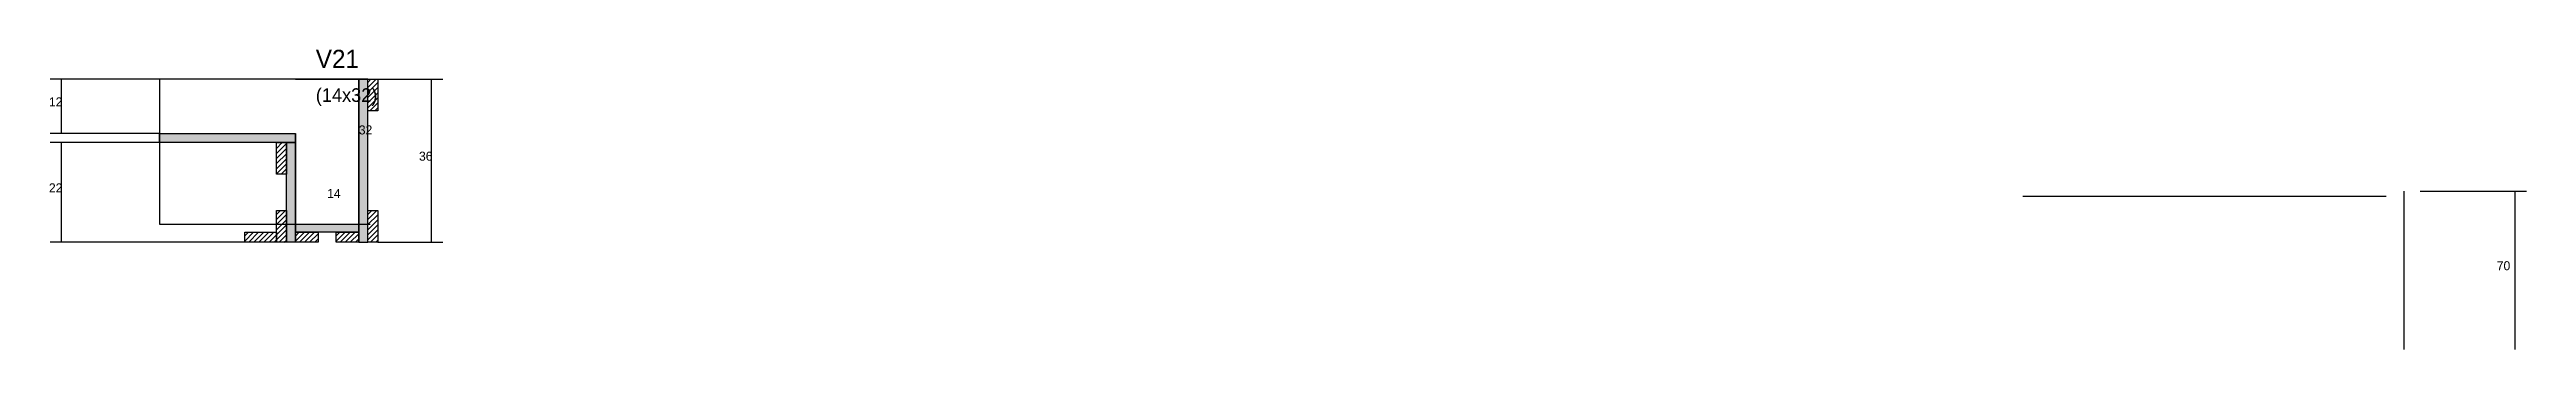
# Model space of a CAD drawing. Header units: metres. Extents: x -2848 to 21926, y -45195 to 1016.
# Drawn here: x 7882 to 8977, y -37519 to -37387 of the extents above; entities that cross this region are included whole.
import ezdxf

# ---------------------------------------------------------------- set-up
doc = ezdxf.new("R2010")
doc.units = ezdxf.units.M
for name, color, linetype in [('CONCRETO', 251, 'Continuous'), ('COTA', 4, 'Continuous'), ('Cota Seção (2x)', 4, 'Continuous'), ('Hachura', 253, 'Continuous'), ('Madeira', 126, 'Continuous'), ('Painéis', 200, 'Continuous'), ('SARR_2.2x7', 40, 'Continuous'), ('Texto Seção', 7, 'Continuous')]:
    doc.layers.add(name, color=color, linetype=linetype)

msp = doc.modelspace()

# ---------------------------------------------------------------- texts
at = {"layer": 'COTA'}
for s, p in [('12', (7882.1, -37412)), ('36', (8045.6, -37436)), ('22', (7882.1, -37450)), ('70', (8963.5, -37484.4))]:
    msp.add_text(s, height=4, dxfattribs=at).set_placement(p)
at = {"layer": 'Cota Seção (2x)'}
for s, p in [('32', (8019, -37424.4)), ('14', (8005, -37452.5))]:
    msp.add_text(s, height=4, dxfattribs=at).set_placement(p)
at = {"layer": 'Texto Seção'}
for s, height, p in [('V21', 8, (8000, -37395)), ('(14x32)', 6, (8000, -37410))]:
    msp.add_text(s, height=height, dxfattribs=at).set_placement(p)

# ---------------------------------------------------------------- hatches: boundary and pattern name
at = {"layer": 'Hachura'}
h = msp.add_hatch(color=8, dxfattribs=at)
h.dxf.hatch_style = 1
h.paths.add_polyline_path([(8023, -37400), (8019, -37400), (8019, -37400), (8019, -37472), (8019, -37472), (8023, -37472), (8023, -37472), (8023, -37400)])
h = msp.add_hatch(dxfattribs=at)
h.set_pattern_fill('ANSI31', scale=0.5)
h.paths.add_polyline_path([(8027.4, -37414), (8023, -37414), (8023, -37414), (8023, -37400), (8023, -37400), (8027.4, -37400), (8027.4, -37400), (8027.4, -37414)])
h = msp.add_hatch(color=8, dxfattribs=at)
h.dxf.hatch_style = 1
h.paths.add_polyline_path([(7931, -37428), (7931, -37424), (7931, -37424), (7991, -37424), (7991, -37424), (7991, -37428), (7991, -37428), (7931, -37428)])
h = msp.add_hatch(dxfattribs=at)
h.set_pattern_fill('ANSI31', scale=0.5)
h.paths.add_polyline_path([(7987, -37442), (7982.6, -37442), (7982.6, -37442), (7982.6, -37428), (7982.6, -37428), (7987, -37428), (7987, -37428), (7987, -37442)])
h = msp.add_hatch(color=8, dxfattribs=at)
h.dxf.hatch_style = 1
h.paths.add_polyline_path([(7987, -37428), (7991, -37428), (7991, -37428), (7991, -37472), (7991, -37472), (7987, -37472), (7987, -37472), (7987, -37428)])
h = msp.add_hatch(dxfattribs=at)
h.set_pattern_fill('ANSI31', scale=0.5)
h.paths.add_polyline_path([(7987, -37472), (7982.6, -37472), (7982.6, -37472), (7982.6, -37458), (7982.6, -37458), (7987, -37458), (7987, -37458), (7987, -37472)])
h = msp.add_hatch(color=8, dxfattribs=at)
h.dxf.hatch_style = 1
h.paths.add_polyline_path([(7991, -37467.6), (7991, -37464), (7991, -37464), (8019, -37464), (8019, -37464), (8019, -37467.6), (8019, -37467.6), (7991, -37467.6)])
h = msp.add_hatch(dxfattribs=at)
h.set_pattern_fill('ANSI31', scale=0.5)
h.paths.add_polyline_path([(8027.4, -37472), (8023, -37472), (8023, -37472), (8023, -37458), (8023, -37458), (8027.4, -37458), (8027.4, -37458), (8027.4, -37472)])
h = msp.add_hatch(dxfattribs=at)
h.set_pattern_fill('ANSI31', scale=0.5)
h.paths.add_polyline_path([(7982.6, -37467.6), (7982.6, -37472), (7982.6, -37472), (7968.6, -37472), (7968.6, -37472), (7968.6, -37467.6), (7968.6, -37467.6), (7982.6, -37467.6)])
h = msp.add_hatch(dxfattribs=at)
h.set_pattern_fill('ANSI31', scale=0.5)
h.paths.add_polyline_path([(7991, -37472), (7991, -37467.6), (7991, -37467.6), (8001, -37467.6), (8001, -37467.6), (8001, -37472), (8001, -37472), (7991, -37472)])
h = msp.add_hatch(dxfattribs=at)
h.set_pattern_fill('ANSI31', scale=0.5)
h.paths.add_polyline_path([(8009, -37472), (8009, -37467.6), (8009, -37467.6), (8019, -37467.6), (8019, -37467.6), (8019, -37472), (8019, -37472), (8009, -37472)])

# ---------------------------------------------------------------- linework, layer by layer
at = {"layer": 'CONCRETO'}
for points in [[(7931, -37400), (7931, -37424), (7991, -37424), (7991, -37464), (8019, -37464), (8019, -37420), (8019, -37400), (7991, -37400), (7991, -37400)], [(7931, -37464), (8019, -37464), (8019, -37400), (7931, -37400)]]:
    msp.add_lwpolyline(points, close=True, dxfattribs=at)
at = {"layer": 'COTA'}
for p, q in [((7931, -37400), (7882.6, -37400)), ((7887.6, -37424), (7887.6, -37400)), ((8011.8, -37400), (8056.1, -37400)), ((8051.1, -37472), (8051.1, -37400)), ((7931, -37424), (7882.6, -37424)), ((7931, -37428), (7882.6, -37428)), ((7887.6, -37472), (7887.6, -37428)), ((8929.6, -37449.4), (8976.6, -37449.4)), ((8971.6, -37519.4), (8971.6, -37449.4)), ((7968.6, -37472), (7882.6, -37472)), ((8027.4, -37472), (8056.1, -37472))]:
    msp.add_line(p, q, dxfattribs=at)
at = {"layer": 'Cota Seção (2x)'}
for p, q in [((7991, -37400), (8024, -37400)), ((8019, -37464), (8019, -37400)), ((7991, -37464), (7991, -37459)), ((7991, -37464), (8024, -37464)), ((7991, -37464), (8019, -37464)), ((8019, -37464), (8019, -37459))]:
    msp.add_line(p, q, dxfattribs=at)
at = {"layer": 'Madeira'}
for points in [[(8027.4, -37414), (8023, -37414), (8023, -37400), (8027.4, -37400)], [(7987, -37442), (7982.6, -37442), (7982.6, -37428), (7987, -37428)], [(7987, -37472), (7982.6, -37472), (7982.6, -37458), (7987, -37458)], [(8027.4, -37472), (8023, -37472), (8023, -37458), (8027.4, -37458)], [(7982.6, -37467.6), (7982.6, -37472), (7968.6, -37472), (7968.6, -37467.6)], [(7991, -37472), (7991, -37467.6), (8001, -37467.6), (8001, -37472)], [(8009, -37472), (8009, -37467.6), (8019, -37467.6), (8019, -37472)]]:
    msp.add_lwpolyline(points, close=True, dxfattribs=at)
at = {"layer": 'Painéis'}
for p, q in [((8019, -37472), (8019, -37400)), ((7931, -37424), (7991, -37424)), ((7991, -37428), (7991, -37424)), ((7991, -37472), (7991, -37428)), ((7991, -37464), (8019, -37464)), ((7991, -37467.6), (7991, -37464)), ((8019, -37467.6), (8019, -37464))]:
    msp.add_line(p, q, dxfattribs=at)
for points in [[(8023, -37400), (8019, -37400), (8019, -37472), (8023, -37472)], [(7931, -37428), (7931, -37424), (7991, -37424), (7991, -37428)], [(7987, -37428), (7991, -37428), (7991, -37472), (7987, -37472)], [(7991, -37467.6), (7991, -37464), (8019, -37464), (8019, -37467.6)]]:
    msp.add_lwpolyline(points, close=True, dxfattribs=at)
at = {"layer": 'SARR_2.2x7'}
for p, q in [((8754.1, -37451.6), (8914.6, -37451.6)), ((8922.6, -37519.4), (8922.6, -37449.4))]:
    msp.add_line(p, q, dxfattribs=at)

msp.set_redraw_order([(e.dxf.handle, doc.entitydb.next_handle()) for e in msp.query("TEXT MTEXT ATTDEF DIMENSION ARC_DIMENSION")])  # texts and dimensions are drawn at this point

doc.saveas('drawing.dxf')
